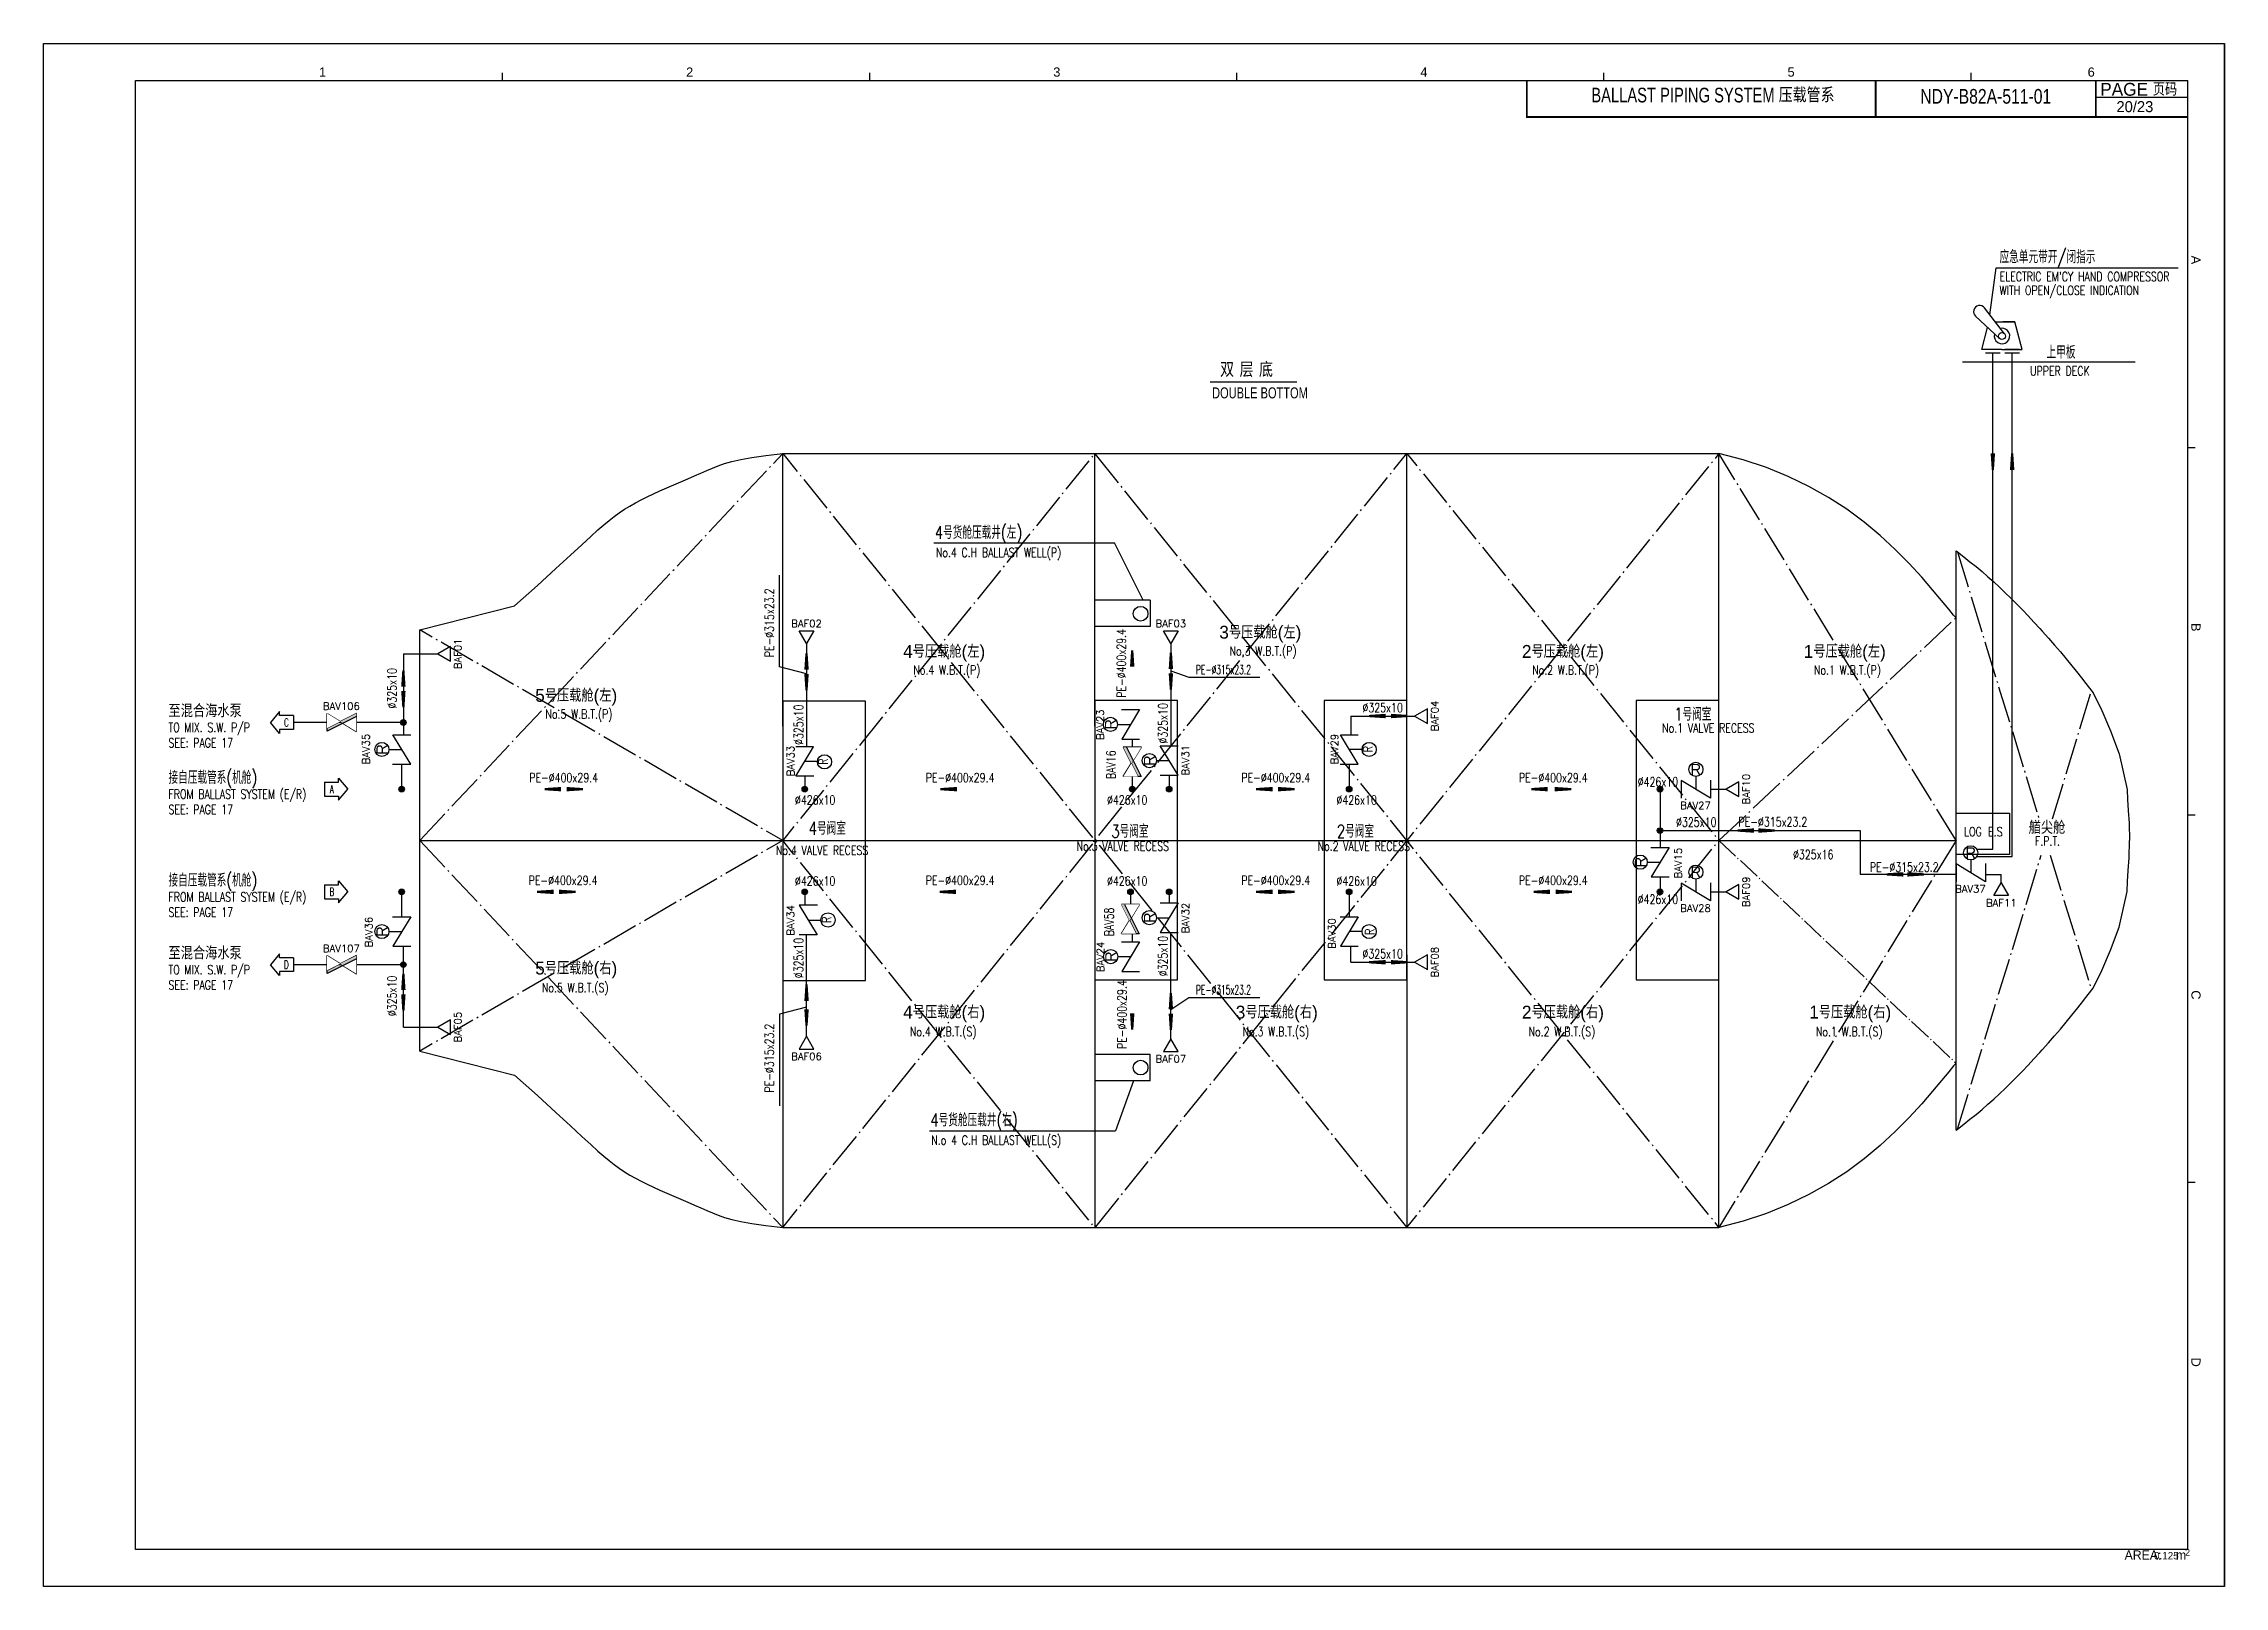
# Model space of a CAD drawing. Header units: inches. Extents: x 10682 to 13289, y -2771 to -1885.
# Drawn here: x 11329 to 11923, y -2305 to -1885 of the extents above; entities that cross this region are included whole.
import ezdxf
from ezdxf.enums import TextEntityAlignment as Align

# ---------------------------------------------------------------- set-up
doc = ezdxf.new("R2010")
doc.units = ezdxf.units.IN
doc.header["$MEASUREMENT"] = 0
doc.set_wipeout_variables(frame=1)
doc.linetypes.add('DASHDOTS', pattern=[1.6, 1.25, -0.15, 0.05, -0.15])
for name, color, linetype in [('BACK', 8, 'Continuous'), ('BALLAST', 7, 'Continuous'), ('PIPE', 7, 'Continuous'), ('text', 2, 'Continuous'), ('粗实线', 3, 'Continuous'), ('细实线', 7, 'Continuous')]:
    doc.layers.add(name, color=color, linetype=linetype)
doc.styles.add('CHINESE', font='SHORT.shx', dxfattribs={"bigfont": 'HZDXF.shx'})
doc.styles.add('HZDX', font='romans.shx', dxfattribs={"width": 0.9, "bigfont": 'HZDX.SHX'})
doc.styles.add('ROMANS', font='ROMANS')
doc.styles.add('SimSun', font='Simtxt.shx', dxfattribs={"width": 0.75, "bigfont": 'HZDX.SHX'})
doc.styles.add('st1', font='short.shx', dxfattribs={"bigfont": 'hzdxf.shx'})
doc.styles.get("Standard").update_dxf_attribs({"font": 'arial.ttf'})
doc.linetypes.add('STAR', pattern='A,0.7,-0.085,0.085,-0.085,["*   *",ROMANS,S=0.3,R=0,X=0,Y=-0.215],0.7,-0.085', length=1.74)

msp = doc.modelspace()

# ---------------------------------------------------------------- texts
at = {"color": 2, "linetype": 'Continuous', "style": 'HZDX', "width": 0.75}
for s, height, p in [('应急单元带开/闭指示', 3.5, (11861.78, -1944.44)), ("ELECTRIC EM'CY HAND COMPRESSOR", 2.5, (11861.78, -1949.29)), ('WITH OPEN/CLOSE INDICATION', 2.5, (11861.78, -1953.06)), ('上甲板', 3.5, (11874.59, -1970.4)), ('UPPER DECK', 2.5, (11870.1, -1974.98)), ('4号货舱压载井(左)', 3.5, (11571.77, -2019.48)), ('1号阀室', 3.5, (11773.18, -2068.94)), ('4号阀室', 3.5, (11537.42, -2100.02)), ('3号阀室', 3.5, (11619.85, -2100.81)), ('2号阀室', 3.5, (11681.26, -2100.81)), ('4号货舱压载井(右)', 3.5, (11570.55, -2179.42))]:
    msp.add_text(s, height=height, dxfattribs=at).set_placement(p)
at = {"color": 2, "linetype": 'Continuous', "style": 'SimSun'}
msp.add_text('双 层 底 ', height=4, dxfattribs=at).set_placement((11649.49, -1975.4))
for s, p in [('3号压载舱(左)', (11660.43, -2046.63)), ('4号压载舱(左)', (11574.31, -2051.85)), ('2号压载舱(左)', (11742.85, -2051.85)), ('1号压载舱(左)', (11819.62, -2051.85)), ('5号压载舱(左)', (11474.09, -2063.82)), ('艏尖舱', (11874.69, -2099.79)), ('5号压载舱(右)', (11474.09, -2138.08)), ('4号压载舱(右)', (11574.31, -2150.05)), ('3号压载舱(右)', (11664.91, -2150.05)), ('2号压载舱(右)', (11742.85, -2150.05)), ('1号压载舱(右)', (11821.1, -2150.05))]:
    msp.add_text(s, height=3.5, dxfattribs=at).set_placement(p, align=Align.CENTER)
at = {"color": 2, "linetype": 'Continuous', "style": 'HZDX'}
for p in [(11363.03, -2066.28), (11363.03, -2132.22)]:
    msp.add_text('至混合海水泵', height=3.5, dxfattribs=at).set_placement(p, align=Align.MIDDLE_LEFT)
at = {"color": 2, "linetype": 'Continuous', "style": 'HZDX', "width": 0.65}
for s, p in [('C', (11395.15, -2070.54)), ('A', (11407.52, -2088.68)), ('B', (11407.52, -2116.65)), ('D', (11395.15, -2136.48))]:
    msp.add_text(s, height=2.2, dxfattribs=at).set_placement(p, align=Align.CENTER)
at = {"color": 2, "linetype": 'Continuous', "style": 'HZDX', "width": 0.75}
for p in [(11363.03, -2084.43), (11363.03, -2112.4)]:
    msp.add_text('接自压载管系(机舱)', height=3.5, dxfattribs=at).set_placement(p, align=Align.MIDDLE_LEFT)
at = {"layer": 'PIPE', "color": 2, "width": 0.75}
for s, height, style, p in [('DOUBLE BOTTOM', 3, 'SimSun', (11647.29, -1981.21)), ('No.4 C.H BALLAST WELL(P)', 2.5, 'HZDX', (11572.04, -2024.42)), ('N.o 4 C.H BALLAST WELL(S)', 2.5, 'HZDX', (11570.82, -2184.41))]:
    msp.add_text(s, height=height, dxfattribs=dict(at, style=style)).set_placement(p)
at = {"layer": 'PIPE', "color": 2, "style": 'HZDX', "width": 0.75}
for s, p in [('No.3 W.B.T.(P)', (11661.17, -2051.22)), ('No.4 W.B.T.(P)', (11575.05, -2056.43)), ('No.2 W.B.T.(P)', (11743.59, -2056.43)), ('No.1 W.B.T.(P)', (11820.35, -2056.43)), ('No.5 W.B.T.(P)', (11474.83, -2068.41)), ('LOG', (11854.53, -2100.42)), ('E.S', (11860.63, -2100.44)), ('F.P.T.', (11874.84, -2102.95)), ('No.5 W.B.T.(S)', (11473.82, -2142.89)), ('No.4 W.B.T.(S)', (11574.04, -2154.85)), ('No.3 W.B.T.(S)', (11664.65, -2154.85)), ('No.2 W.B.T.(S)', (11742.58, -2154.85)), ('No.1 W.B.T.(S)', (11820.83, -2154.85))]:
    msp.add_text(s, height=2.5, dxfattribs=at).set_placement(p, align=Align.CENTER)
for s, p in [('TO MIX. S.W. P/P', (11363.03, -2070.81)), ('SEE: PAGE 17', (11363.03, -2074.99)), ('FROM BALLAST SYSTEM (E/R)', (11363.03, -2088.96)), ('SEE: PAGE 17', (11363.03, -2093.14)), ('SEE: PAGE 17', (11363.03, -2121.11)), ('FROM BALLAST SYSTEM (E/R)', (11363.03, -2116.93)), ('TO MIX. S.W. P/P', (11363.03, -2136.76)), ('SEE: PAGE 17', (11363.03, -2140.93))]:
    msp.add_text(s, height=2.5, dxfattribs=at).set_placement(p, align=Align.MIDDLE_LEFT)
at = {"layer": 'text', "color": 7, "style": 'SimSun'}
msp.add_text('20/23', height=3, dxfattribs=at).set_placement((11898.64, -1901.79), align=Align.MIDDLE_CENTER)
at = {"layer": 'text', "color": 2, "style": 'HZDX', "width": 0.75}
for s, p in [('PE-%%C315x23.2', (11527.93, -2042.33)), ('PE-%%C400x29.4', (11623.83, -2053.37)), ('∅325x10', (11425.15, -2060.15)), ('%%C325x10', (11535.89, -2070.06)), ('%%C325x10', (11635.14, -2069.68)), ('R', (11690.97, -2076.72)), ('R', (11542.61, -2080.1)), ('R', (11543.55, -2123.16)), ('R', (11691.49, -2126.44)), ('%%C325x10', (11535.89, -2133.57)), ('%%C325x10', (11635.14, -2133.04)), ('∅325x10', (11425.15, -2143.9)), ('PE-%%C400x29.4', (11623.98, -2148.98)), ('PE-%%C315x23.2', (11527.93, -2160.83))]:
    msp.add_text(s, height=2.5, rotation=90, dxfattribs=at).set_placement(p, align=Align.CENTER)
at = {"layer": 'text', "color": 2, "style": 'HZDX'}
for s, width, p in [('PE-%%C315x23.2', 0.6, (11650.39, -2056.32)), ('%%C325x10', 0.75, (11693.75, -2066.65)), ('PE-%%C400x29.4', 0.75, (11470.67, -2085.72)), ('PE-%%C400x29.4', 0.75, (11578.64, -2085.72)), ('PE-%%C400x29.4', 0.75, (11664.62, -2085.72)), ('PE-%%C400x29.4', 0.75, (11740.21, -2085.72)), ('%%C426x10', 0.75, (11768.73, -2086.85)), ('%%C426x10', 0.75, (11539.17, -2091.81)), ('%%C426x10', 0.75, (11624.17, -2091.81)), ('%%C426x10', 0.75, (11686.67, -2091.81)), ('%%C325x10', 0.75, (11779.17, -2097.82)), ('PE-%%C315x23.2', 0.75, (11800.03, -2097.76)), ('%%C325x16', 0.75, (11811.03, -2106.64)), ('PE-%%C315x23.2', 0.75, (11835.83, -2110.07)), ('PE-%%C400x29.4', 0.75, (11470.5, -2113.69)), ('%%C426x10', 0.75, (11539.17, -2113.85)), ('PE-%%C400x29.4', 0.75, (11578.64, -2113.69)), ('%%C426x10', 0.75, (11624.17, -2113.85)), ('PE-%%C400x29.4', 0.75, (11664.62, -2113.69)), ('%%C426x10', 0.75, (11686.67, -2113.85)), ('PE-%%C400x29.4', 0.75, (11740.21, -2113.69)), ('%%C426x10', 0.75, (11768.73, -2118.81)), ('%%C325x10', 0.75, (11693.75, -2133.68)), ('PE-%%C315x23.2', 0.6, (11650.39, -2143.48))]:
    msp.add_text(s, height=2.5, dxfattribs=dict(at, width=width)).set_placement(p, align=Align.CENTER)
at = {"layer": 'text', "style": 'HZDX', "width": 0.75}
for s, p in [('No.1 VALVE RECESS', (11769.87, -2072.19)), ('No.3 VALVE RECESS', (11610.4, -2104.36)), ('No.2 VALVE RECESS', (11676.04, -2104.36)), ('No.4 VALVE RECESS', (11528.48, -2105.5))]:
    msp.add_text(s, height=2.5, dxfattribs=at).set_placement(p)

# ---------------------------------------------------------------- blocks, each defined once
blk = doc.blocks.new('V075')
at = {"color": 7, "linetype": 'Continuous'}
for p, q in [((0, -2), (0, 2)), ((8, -2.95), (8, 2)), ((0, -2.87), (0, -2))]:
    blk.add_line(p, q, dxfattribs=at)
blk.add_lwpolyline([(8, 2), (0, -2.87)], dxfattribs=at)
at = {"color": 2, "linetype": 'Continuous', "style": 'ROMANS', "flags": 1}
for tag in ['NAMEPLATE', 'STANDARD', 'DIAMETER', 'REMARKS', 'MATERIAL', 'WEIGHT', 'NAME', 'SIZE']:
    blk.add_attdef(tag, text='', height=2, dxfattribs=at).set_placement((3.9, 3.97), align=Align.MIDDLE)
at = {"color": 2, "linetype": 'Continuous', "style": 'ROMANS'}
blk.add_attdef('MARK', text='', height=2, dxfattribs=at).set_placement((3.9, 3.97), align=Align.MIDDLE)
blk = doc.blocks.new('ACT')
at = {"color": 7, "linetype": 'Continuous'}
blk.add_lwpolyline([(0, 3.49), (0, 0)], dxfattribs=at)
blk.add_circle((0, 5.42), 1.93, dxfattribs=at)
at = {"layer": 'BALLAST', "color": 2, "linetype": 'Continuous', "style": 'CHINESE'}
blk.add_text('R', height=3, dxfattribs=at).set_placement((0, 5.42), align=Align.MIDDLE)
blk = doc.blocks.new('F043')
at = {"linetype": 'Continuous'}
blk.add_lwpolyline([(-2, -3.46), (2, -3.46), (0, 0)], close=True, dxfattribs=at)
at = {"color": 2, "linetype": 'Continuous', "style": 'ROMANS', "flags": 1}
for tag in ['NAMEPLATE', 'STANDARD', 'DIAMETER', 'REMARKS', 'MATERIAL', 'WEIGHT', 'NAME', 'SIZE']:
    blk.add_attdef(tag, text='', height=2, dxfattribs=at).set_placement((0, -5.46), align=Align.MIDDLE)
at = {"color": 2, "linetype": 'Continuous', "style": 'ROMANS'}
blk.add_attdef('MARK', text='', height=2, dxfattribs=at).set_placement((0, -5.46), align=Align.MIDDLE)
blk = doc.blocks.new('F038')
at = {"color": 7, "linetype": 'Continuous'}
for points in [[(0, -2), (0, 2)], [(1, -2), (1, 2)]]:
    blk.add_lwpolyline(points, dxfattribs=at)
at = {"color": 2, "linetype": 'Continuous', "style": 'ROMANS', "flags": 1}
for tag in ['NAMEPLATE', 'STANDARD', 'DIAMETER', 'REMARKS', 'MATERIAL', 'WEIGHT', 'NAME', 'SIZE']:
    blk.add_attdef(tag, text='', height=2, dxfattribs=at).set_placement((0.5, 4), align=Align.MIDDLE)
at = {"color": 2, "linetype": 'Continuous', "style": 'ROMANS'}
blk.add_attdef('MARK', text='', height=2, dxfattribs=at).set_placement((0.5, 4), align=Align.MIDDLE)
blk = doc.blocks.new('V027')
at = {"color": 7, "linetype": 'Continuous'}
blk.add_lwpolyline([(8, -2.51), (8, 2.43), (0, -1.57), (0, 2.43)], close=True, dxfattribs=at)
at = {"color": 2, "linetype": 'Continuous', "style": 'ROMANS', "flags": 1}
for tag in ['NAMEPLATE', 'STANDARD', 'DIAMETER', 'REMARKS', 'MATERIAL', 'WEIGHT', 'NAME', 'SIZE']:
    blk.add_attdef(tag, text='', height=2, dxfattribs=at).set_placement((3.9, 4.41), align=Align.MIDDLE)
at = {"color": 2, "linetype": 'Continuous', "style": 'ROMANS'}
blk.add_attdef('MARK', text='', height=2, dxfattribs=at).set_placement((3.9, 4.41), align=Align.MIDDLE)
at = {"color": 7, "linetype": 'Continuous'}
blk.add_wipeout([(8, -2.51), (8, 2.43), (0, -1.57), (0, 2.43)], dxfattribs=at)
h = blk.add_hatch(color=256)
h.paths.add_polyline_path([(0, -1.57), (3.58, 0.22), (4.35, -0.26), (0, -2.43)])
h.paths.add_polyline_path([(3.58, 0.22), (8, 2.43), (8, 1.57), (4.35, -0.26)])
blk.add_lwpolyline([(8, 1.57), (0, -2.43), (0, -1.57)], dxfattribs=at)
blk = doc.blocks.new('zw$39D5')
at = {"color": 200}
for p, q in [((3.81, 5.95), (6.31, 2.98)), ((3.81, 4.85), (3.81, 5.95)), ((0, 4.85), (0, 1.1)), ((0, 4.85), (3.81, 4.85)), ((0, 1.1), (3.81, 1.1)), ((3.81, 0), (6.31, 2.98)), ((3.81, 1.1), (3.81, 0))]:
    blk.add_line(p, q, dxfattribs=at)
blk = doc.blocks.new('A2')
for p, q in [((0, 0), (0, 420)), ((0, 420), (594, 420)), ((594, 0), (594, 420)), ((125, 410), (125, 412)), ((225, 410), (225, 412)), ((325, 410), (325, 412)), ((425, 410), (425, 412)), ((525, 410), (525, 412)), ((584, 310), (586, 310)), ((584, 210), (586, 210)), ((584, 110), (586, 110)), ((594, 0), (0, 0))]:
    blk.add_line(p, q)
at = {"color": 5}
for p, q in [((25, 10), (25, 410)), ((25, 410), (584, 410)), ((584, 10), (584, 410)), ((584, 10), (25, 10))]:
    blk.add_line(p, q, dxfattribs=at)
for s, p in [('1', (75, 411)), ('2', (175, 411)), ('3', (275, 411)), ('4', (375, 411)), ('5', (475, 411)), ('6', (556.75, 411))]:
    blk.add_text(s, height=2.5).set_placement(p)
for s, p in [('A', (585, 362.28)), ('B', (585, 262.28)), ('C', (585, 162.28)), ('D', (585, 62.28))]:
    blk.add_text(s, height=2.5, rotation=270).set_placement(p)
at = {"color": 2, "style": 'st1'}
for s, height, p in [('AREA:', 2.5, (566.82, 7.28)), ('m', 2.5, (580.81, 7.28)), ('2', 1.8, (583.31, 8.34))]:
    blk.add_text(s, height=height, dxfattribs=at).set_placement(p)
at = {"color": 0, "style": 'st1'}
blk.add_text('0.125', height=2, dxfattribs=at).set_placement((574.85, 7.36))
blk = doc.blocks.new('A3图框')
at = {"ltscale": 5}
blk.add_lwpolyline([(-562.29, -4946.17), (31.71, -4946.17), (31.71, -5366.17), (-562.29, -5366.17)], close=True, dxfattribs=at)
at = {"layer": '粗实线', "color": 5, "const_width": 0.5}
for points in [[(-158.29, -4956.17), (-158.29, -4966.17), (21.71, -4966.17)], [(-63.29, -4956.17), (-63.29, -4966.17)], [(-3.29, -4956.17), (-3.29, -4966.17)]]:
    blk.add_lwpolyline(points, dxfattribs=at)
at = {"layer": '细实线'}
blk.add_line((-3.29, -4960.78), (21.71, -4960.78), dxfattribs=at)
at = {"color": 2}
blk.add_blockref('A2', (-562.29, -5366.17), dxfattribs=at)
blk.add_blockref('A2', (-562.29, -5366.17), dxfattribs=at)
at = {"color": 7, "insert": (-140.73, -4958.18), "char_height": 4, "width": 78.5836, "attachment_point": 1, "style": 'SimSun'}
blk.add_mtext('BALLAST PIPING SYSTEM {\\W1;压载管系}', dxfattribs=at)
at = {"layer": 'text', "color": 7, "style": 'SimSun', "width": 0.8}
blk.add_text('NDY-B82A-511-01', height=4, dxfattribs=at).set_placement((-33.29, -4960.52), align=Align.MIDDLE_CENTER)
at = {"layer": 'text', "color": 7, "style": 'SimSun'}
blk.add_text('PAGE 页码', height=3.5, dxfattribs=at).set_placement((8.37, -4958.57), align=Align.MIDDLE)

# ---------------------------------------------------------------- hatches: boundary and pattern name
h = msp.add_hatch(color=256)
edge = h.paths.add_edge_path()
edge.add_ellipse((11427.01, -2069.45), major_axis=(0.75, 0), ratio=1, start_angle=0, end_angle=360)
h = msp.add_hatch(color=256)
edge = h.paths.add_edge_path()
edge.add_ellipse((11426.54, -2087.6), major_axis=(0.75, 0), ratio=1, start_angle=0, end_angle=360)
h = msp.add_hatch(color=256)
edge = h.paths.add_edge_path()
edge.add_ellipse((11536.34, -2087.6), major_axis=(0.75, 0), ratio=1, start_angle=0, end_angle=360)
h = msp.add_hatch(color=256)
edge = h.paths.add_edge_path()
edge.add_ellipse((11625.53, -2087.6), major_axis=(0.75, 0), ratio=1, start_angle=0, end_angle=360)
h = msp.add_hatch(color=256)
edge = h.paths.add_edge_path()
edge.add_ellipse((11635.59, -2087.6), major_axis=(0.75, 0), ratio=1, start_angle=0, end_angle=360)
h = msp.add_hatch(color=256)
edge = h.paths.add_edge_path()
edge.add_ellipse((11684.63, -2087.6), major_axis=(0.75, 0), ratio=1, start_angle=0, end_angle=360)
h = msp.add_hatch(color=256)
edge = h.paths.add_edge_path()
edge.add_ellipse((11769.3, -2087.6), major_axis=(0.75, 0), ratio=1, start_angle=0, end_angle=360)
h = msp.add_hatch(color=256)
edge = h.paths.add_edge_path()
edge.add_ellipse((11769.3, -2098.87), major_axis=(0.75, 0), ratio=1, start_angle=0, end_angle=360)
h = msp.add_hatch(color=256)
edge = h.paths.add_edge_path()
edge.add_ellipse((11426.54, -2115.56), major_axis=(0.75, 0), ratio=1, start_angle=0, end_angle=360)
h = msp.add_hatch(color=256)
edge = h.paths.add_edge_path()
edge.add_ellipse((11536.34, -2115.56), major_axis=(0.75, 0), ratio=1, start_angle=0, end_angle=360)
h = msp.add_hatch(color=256)
edge = h.paths.add_edge_path()
edge.add_ellipse((11625.06, -2115.56), major_axis=(0.75, 0), ratio=1, start_angle=0, end_angle=360)
h = msp.add_hatch(color=256)
edge = h.paths.add_edge_path()
edge.add_ellipse((11635.59, -2115.56), major_axis=(0.75, 0), ratio=1, start_angle=0, end_angle=360)
h = msp.add_hatch(color=256)
edge = h.paths.add_edge_path()
edge.add_ellipse((11684.63, -2115.56), major_axis=(0.75, 0), ratio=1, start_angle=0, end_angle=360)
h = msp.add_hatch(color=256)
edge = h.paths.add_edge_path()
edge.add_ellipse((11769.3, -2115.56), major_axis=(0.75, 0), ratio=1, start_angle=0, end_angle=360)
h = msp.add_hatch(color=256)
edge = h.paths.add_edge_path()
edge.add_ellipse((11427.01, -2135.39), major_axis=(0.75, 0), ratio=1, start_angle=0, end_angle=360)

# ---------------------------------------------------------------- linework, layer by layer
at = {"color": 7, "linetype": 'Continuous'}
for p, q in [((11571.54, -2020.57), (11620.69, -2020.57)), ((11628.54, -2036.14), (11620.69, -2020.57)), ((11625.9, -2167.02), (11620.98, -2180.64)), ((11570.33, -2180.64), (11620.98, -2180.64))]:
    msp.add_line(p, q, dxfattribs=at)
for p, q in [((11529.46, -2054.31), (11529.46, -2029.37)), ((11536.82, -2056.22), (11529.46, -2054.31)), ((11636.06, -2055.38), (11640.99, -2057.12)), ((11640.99, -2057.12), (11660.31, -2057.12)), ((11636.06, -2147.58), (11640.99, -2144.29)), ((11640.99, -2144.29), (11660.31, -2144.29)), ((11536.82, -2146.94), (11529.46, -2148.85)), ((11529.46, -2148.85), (11529.46, -2173.79))]:
    msp.add_line(p, q)
at = {"color": 3}
for p, q in [((11536.82, -2047.98), (11536.82, -2076.05)), ((11636.06, -2047.98), (11636.06, -2075.83)), ((11427.01, -2050.77), (11427.01, -2072.79)), ((11427.01, -2050.77), (11436.36, -2050.77)), ((11427.01, -2069.45), (11397.12, -2069.45)), ((11685.1, -2067.69), (11685.1, -2072.79)), ((11685.1, -2067.69), (11702.46, -2067.69)), ((11426.54, -2080.79), (11426.54, -2087.6)), ((11536.34, -2084.05), (11536.34, -2087.6)), ((11635.59, -2083.83), (11635.59, -2087.6)), ((11684.63, -2080.79), (11684.63, -2087.6)), ((11769.3, -2087.6), (11769.3, -2103.48)), ((11769.3, -2098.87), (11823.83, -2098.87)), ((11823.83, -2098.87), (11823.83, -2110.8)), ((11769.3, -2111.48), (11769.3, -2115.56)), ((11849.93, -2110.8), (11823.83, -2110.8)), ((11857.93, -2110.8), (11862.25, -2110.8)), ((11862.25, -2113.1), (11862.25, -2110.8)), ((11426.54, -2115.56), (11426.54, -2122.37)), ((11536.34, -2115.56), (11536.34, -2119.22)), ((11625.06, -2115.56), (11625.06, -2118.97)), ((11635.59, -2115.56), (11635.59, -2118.59)), ((11684.63, -2115.56), (11684.63, -2122.37)), ((11427.01, -2152.39), (11427.01, -2130.37)), ((11536.82, -2154.89), (11536.82, -2127.22)), ((11625.53, -2126.97), (11625.53, -2129.2)), ((11636.06, -2155.59), (11636.06, -2126.59)), ((11685.1, -2134.72), (11685.1, -2130.37)), ((11427.01, -2135.39), (11397.12, -2135.39)), ((11685.1, -2134.72), (11702.46, -2134.72)), ((11427.01, -2152.39), (11436.36, -2152.39))]:
    msp.add_line(p, q, dxfattribs=at)
at = {"color": 8}
msp.add_line((11849.93, -2094.13), (11859.5, -2094.13), dxfattribs=at)
at = {"color": 7, "linetype": 'Continuous'}
for points in [[(11859.15, -1958.45), (11860.87, -1945.66), (11910.46, -1945.66)], [(11862.44, -1967.91), (11856.92, -1967.91), (11858.5, -1961.89)], [(11860.63, -1960.36), (11865.98, -1960.36)], [(11862.44, -1967.91), (11867.96, -1967.91), (11865.98, -1960.36), (11862.67, -1960.36)], [(11898.72, -1971.37), (11851.69, -1971.37)], [(11670.34, -1976.77), (11646.77, -1976.77)]]:
    msp.add_lwpolyline(points, dxfattribs=at)
at = {"linetype": 'Continuous'}
for points in [[(11861.74, -1964.88), (11855.22, -1958.87)], [(11863.13, -1963.6), (11857.71, -1956.58)]]:
    msp.add_lwpolyline(points, dxfattribs=at)
at = {"color": 3, "linetype": 'STAR', "ltscale": 10}
for points in [[(11855.59, -2103.95), (11859.95, -2103.95), (11859.95, -1968.91)], [(11855.59, -2105.94), (11865.21, -2105.94), (11865.21, -1968.91)]]:
    msp.add_lwpolyline(points, dxfattribs=at)
at = {"color": 3, "linetype": 'Continuous'}
msp.add_lwpolyline([(11865.21, -1967.91, 0, 0, 0), (11865.21, -1967.93, 1.3, 0.6, 0)], format="xyseb", dxfattribs=at)
at = {"color": 3}
for points in [[(11859.95, -1996.18, 0, 0, 0), (11859.95, -1996.18, 1.2, 0.6, 0), (11859.95, -2000.68, 0, 0, 0), (11859.95, -2000.68, 0, 0, 0)], [(11865.21, -2000.71, 0, 0, 0), (11865.21, -2000.71, 1.2, 0.6, 0), (11865.21, -1996.21, 0, 0, 0), (11865.21, -1996.21, 0, 0, 0)], [(11625.53, -2040.9, 0, 0, 0), (11625.53, -2055.34, 1.2, 0.6, 0), (11625.53, -2059.84, 0, 0, 0), (11625.53, -2065.96, 0, 0, 0)], [(11625.53, -2054.28, 0, 0, 0), (11625.53, -2054.28, 1.2, 0.6, 0), (11625.53, -2049.78, 0, 0, 0), (11625.53, -2049.78, 0, 0, 0)], [(11427.01, -2059.72, 0, 0, 0), (11427.01, -2059.72, 1.2, 0.6, 0), (11427.01, -2055.22, 0, 0, 0), (11427.01, -2055.22, 0, 0, 0)], [(11536.82, -2055.09, 0, 0, 0), (11536.82, -2055.09, 1.2, 0.6, 0), (11536.82, -2050.59, 0, 0, 0), (11536.82, -2050.59, 0, 0, 0)], [(11636.06, -2054.92, 0, 0, 0), (11636.06, -2054.92, 1.2, 0.6, 0), (11636.06, -2050.42, 0, 0, 0), (11636.06, -2050.42, 0, 0, 0)], [(11427.01, -2060.86, 0, 0, 0), (11427.01, -2060.86, 1.2, 0.6, 0), (11427.01, -2065.36, 0, 0, 0), (11427.01, -2065.36, 0, 0, 0)], [(11536.82, -2056.22, 0, 0, 0), (11536.82, -2056.22, 1.2, 0.6, 0), (11536.82, -2060.72, 0, 0, 0), (11536.82, -2060.72, 0, 0, 0)], [(11636.06, -2056.05, 0, 0, 0), (11636.06, -2056.05, 1.2, 0.6, 0), (11636.06, -2060.55, 0, 0, 0), (11636.06, -2060.55, 0, 0, 0)], [(11694.53, -2067.69, 0, 0, 0), (11694.53, -2067.69, 1.2, 0.6, 0), (11690.03, -2067.69, 0, 0, 0), (11690.03, -2067.69, 0, 0, 0)], [(11696.01, -2067.69, 0, 0, 0), (11696.01, -2067.69, 1.2, 0.6, 0), (11700.51, -2067.69, 0, 0, 0), (11700.51, -2067.69, 0, 0, 0)], [(11411.87, -2087.6, 0, 0, 0), (11579.34, -2087.6, 1.2, 0.6, 0), (11583.84, -2087.6, 0, 0, 0), (11775.06, -2087.6, 0, 0, 0)], [(11469.98, -2087.6, 0, 0, 0), (11469.98, -2087.6, 1.2, 0.6, 0), (11465.48, -2087.6, 0, 0, 0), (11465.48, -2087.6, 0, 0, 0)], [(11471.45, -2087.6, 0, 0, 0), (11471.45, -2087.6, 1.2, 0.6, 0), (11475.95, -2087.6, 0, 0, 0), (11475.95, -2087.6, 0, 0, 0)], [(11577.79, -2087.6, 0, 0, 0), (11577.79, -2087.6, 1.2, 0.6, 0), (11573.29, -2087.6, 0, 0, 0), (11573.29, -2087.6, 0, 0, 0)], [(11663.76, -2087.6, 0, 0, 0), (11663.76, -2087.6, 1.2, 0.6, 0), (11659.26, -2087.6, 0, 0, 0), (11659.26, -2087.6, 0, 0, 0)], [(11665.24, -2087.6, 0, 0, 0), (11665.24, -2087.6, 1.2, 0.6, 0), (11669.74, -2087.6, 0, 0, 0), (11669.74, -2087.6, 0, 0, 0)], [(11738.7, -2087.6, 0, 0, 0), (11738.7, -2087.6, 1.2, 0.6, 0), (11734.2, -2087.6, 0, 0, 0), (11734.2, -2087.6, 0, 0, 0)], [(11740.62, -2087.6, 0, 0, 0), (11740.62, -2087.6, 1.2, 0.6, 0), (11745.12, -2087.6, 0, 0, 0), (11745.12, -2087.6, 0, 0, 0)], [(11794.93, -2098.87, 0, 0, 0), (11794.93, -2098.87, 1.2, 0.6, 0), (11790.43, -2098.87, 0, 0, 0), (11790.43, -2098.87, 0, 0, 0)], [(11796.06, -2098.87, 0, 0, 0), (11796.06, -2098.87, 1.2, 0.6, 0), (11800.56, -2098.87, 0, 0, 0), (11800.56, -2098.87, 0, 0, 0)], [(11835.55, -2110.8, 0, 0, 0), (11835.55, -2110.8, 1.2, 0.6, 0), (11831.05, -2110.8, 0, 0, 0), (11831.05, -2110.8, 0, 0, 0)], [(11836.68, -2110.8, 0, 0, 0), (11836.68, -2110.8, 1.2, 0.6, 0), (11841.18, -2110.8, 0, 0, 0), (11841.18, -2110.8, 0, 0, 0)], [(11411.87, -2115.56, 0, 0, 0), (11579.1, -2115.56, 1.2, 0.6, 0), (11583.6, -2115.56, 0, 0, 0), (11775.06, -2115.56, 0, 0, 0)], [(11467.93, -2115.56, 0, 0, 0), (11467.93, -2115.56, 1.2, 0.6, 0), (11463.43, -2115.56, 0, 0, 0), (11463.43, -2115.56, 0, 0, 0)], [(11469.41, -2115.56, 0, 0, 0), (11469.41, -2115.56, 1.2, 0.6, 0), (11473.91, -2115.56, 0, 0, 0), (11473.91, -2115.56, 0, 0, 0)], [(11577.55, -2115.56, 0, 0, 0), (11577.55, -2115.56, 1.2, 0.6, 0), (11573.05, -2115.56, 0, 0, 0), (11573.05, -2115.56, 0, 0, 0)], [(11663.76, -2115.56, 0, 0, 0), (11663.76, -2115.56, 1.2, 0.6, 0), (11659.26, -2115.56, 0, 0, 0), (11659.26, -2115.56, 0, 0, 0)], [(11665.24, -2115.56, 0, 0, 0), (11665.24, -2115.56, 1.2, 0.6, 0), (11669.74, -2115.56, 0, 0, 0), (11669.74, -2115.56, 0, 0, 0)], [(11739.35, -2115.56, 0, 0, 0), (11739.35, -2115.56, 1.2, 0.6, 0), (11734.85, -2115.56, 0, 0, 0), (11734.85, -2115.56, 0, 0, 0)], [(11740.83, -2115.56, 0, 0, 0), (11740.83, -2115.56, 1.2, 0.6, 0), (11745.33, -2115.56, 0, 0, 0), (11745.33, -2115.56, 0, 0, 0)], [(11427.01, -2142.31, 0, 0, 0), (11427.01, -2142.31, 1.2, 0.6, 0), (11427.01, -2137.81, 0, 0, 0), (11427.01, -2137.81, 0, 0, 0)], [(11625.53, -2162.58, 0, 0, 0), (11625.53, -2147.23, 1.2, 0.6, 0), (11625.53, -2142.73, 0, 0, 0), (11625.53, -2137.2, 0, 0, 0)], [(11694.53, -2134.72, 0, 0, 0), (11694.53, -2134.72, 1.2, 0.6, 0), (11690.03, -2134.72, 0, 0, 0), (11690.03, -2134.72, 0, 0, 0)], [(11696.01, -2134.72, 0, 0, 0), (11696.01, -2134.72, 1.2, 0.6, 0), (11700.51, -2134.72, 0, 0, 0), (11700.51, -2134.72, 0, 0, 0)], [(11427.01, -2143.44, 0, 0, 0), (11427.01, -2143.44, 1.2, 0.6, 0), (11427.01, -2147.94, 0, 0, 0), (11427.01, -2147.94, 0, 0, 0)], [(11536.82, -2145.25, 0, 0, 0), (11536.82, -2145.25, 1.2, 0.6, 0), (11536.82, -2140.75, 0, 0, 0), (11536.82, -2140.75, 0, 0, 0)], [(11636.06, -2147.58, 0, 0, 0), (11636.06, -2147.58, 1.2, 0.6, 0), (11636.06, -2143.08, 0, 0, 0), (11636.06, -2143.08, 0, 0, 0)], [(11536.82, -2147.53, 0, 0, 0), (11536.82, -2147.53, 1.2, 0.6, 0), (11536.82, -2152.03, 0, 0, 0), (11536.82, -2152.03, 0, 0, 0)], [(11625.53, -2148.62, 0, 0, 0), (11625.53, -2148.62, 1.2, 0.6, 0), (11625.53, -2153.12, 0, 0, 0), (11625.53, -2153.12, 0, 0, 0)], [(11636.06, -2148.71, 0, 0, 0), (11636.06, -2148.71, 1.2, 0.6, 0), (11636.06, -2153.21, 0, 0, 0), (11636.06, -2153.21, 0, 0, 0)]]:
    msp.add_lwpolyline(points, format="xyseb", dxfattribs=at)
at = {"color": 254}
for points in [[(11530.34, -2139.65), (11552.85, -2139.65), (11552.85, -2063.65), (11530.34, -2063.65)], [(11615.34, -2139.48), (11637.85, -2139.48), (11637.85, -2063.48), (11615.34, -2063.48)], [(11677.84, -2139.48), (11700.34, -2139.48), (11700.34, -2063.48), (11677.84, -2063.48)], [(11762.84, -2139.48), (11785.34, -2139.48), (11785.34, -2063.48), (11762.84, -2063.48)]]:
    msp.add_lwpolyline(points, close=True, dxfattribs=at)
at = {"color": 3}
for points in [[(11783.06, -2087.6), (11787.29, -2087.6)], [(11783.06, -2115.56), (11787.29, -2115.56)]]:
    msp.add_lwpolyline(points, dxfattribs=at)
at = {"color": 8}
msp.add_lwpolyline([(11849.93, -2094.13), (11864.46, -2094.13), (11864.46, -2105.35), (11849.93, -2105.35)], close=True, dxfattribs=at)
at = {"linetype": 'Continuous'}
msp.add_circle((11862.44, -1964.24), 0.942, dxfattribs=at)
for centre in [(11427.01, -2069.45), (11426.54, -2087.6), (11536.34, -2087.6), (11625.53, -2087.6), (11635.59, -2087.6), (11684.63, -2087.6), (11769.3, -2087.6), (11769.3, -2098.87), (11426.54, -2115.56), (11536.34, -2115.56), (11625.06, -2115.56), (11635.59, -2115.56), (11684.63, -2115.56), (11769.3, -2115.56), (11427.01, -2135.39)]:
    msp.add_circle(centre, 0.75)
at = {"color": 7, "linetype": 'Continuous'}
for centre, radius, start, end in [((11856.37, -1957.62), 1.7, 37.68225, 227.35643), ((11862.44, -1964.24), 2.12, 163.61167, 101.42701)]:
    msp.add_arc(centre, radius, start, end, dxfattribs=at)
at = {"layer": 'BACK'}
for p, q in [((11530.34, -2070.48), (11530.34, -1996.21)), ((11615.34, -2070.48), (11615.34, -1996.21)), ((11700.34, -2070.48), (11700.34, -1996.21)), ((11785.34, -2206.9), (11785.34, -1996.21)), ((11849.93, -2180.42), (11849.93, -2022.74)), ((11431.48, -2101.58), (11431.48, -2044.25)), ((11431.48, -2101.58), (11849.93, -2101.58)), ((11431.48, -2158.91), (11431.48, -2101.58)), ((11530.34, -2132.68), (11530.34, -2206.95)), ((11615.34, -2132.68), (11615.34, -2206.95)), ((11700.34, -2132.68), (11700.34, -2206.95))]:
    msp.add_line(p, q, dxfattribs=at)
at = {"layer": 'BACK', "linetype": 'DASHDOTS', "ltscale": 8}
for p, q in [((11850.28, -2022.99), (11872.55, -2095.68)), ((11876.16, -2095.68), (11886.84, -2060.8)), ((11850.28, -2180.17), (11873.14, -2105.55)), ((11875.57, -2105.55), (11886.84, -2142.36))]:
    msp.add_line(p, q, dxfattribs=at)
at = {"layer": 'BACK', "linetype": 'DASHDOTS', "ltscale": 8, "flags": 128}
for points in [[(11431.48, -2101.58), (11530.34, -1996.21), (11615.34, -2101.58), (11700.34, -1996.21), (11785.34, -2101.58)], [(11849.93, -2101.58), (11785.34, -1996.26), (11700.34, -2101.58), (11615.34, -1996.21), (11530.34, -2101.58), (11431.48, -2044.25)], [(11785.34, -2101.58), (11849.93, -2040.94)], [(11849.93, -2101.58), (11785.34, -2206.9), (11700.34, -2101.58), (11615.34, -2206.95), (11530.34, -2101.58), (11431.48, -2158.91)], [(11431.48, -2101.58), (11530.34, -2206.95), (11615.54, -2101.58), (11700.34, -2206.95), (11785.34, -2101.58)]]:
    msp.add_lwpolyline(points, dxfattribs=at)
at = {"layer": 'BACK', "flags": 128}
for points in [[(11457.3, -2037.7), (11463.5, -2032.12), (11468.51, -2027.57), (11472.49, -2023.93), (11475.62, -2021.04), (11478.07, -2018.78), (11480.01, -2017.01), (11481.6, -2015.61), (11483.03, -2014.42), (11484.42, -2013.34), (11485.82, -2012.34), (11487.24, -2011.4), (11488.7, -2010.52), (11490.2, -2009.66), (11491.76, -2008.84), (11493.39, -2008.03), (11495.11, -2007.21), (11496.9, -2006.39), (11498.77, -2005.56), (11500.67, -2004.73), (11502.58, -2003.91), (11504.46, -2003.11), (11506.3, -2002.33), (11508.05, -2001.58), (11509.7, -2000.87), (11511.23, -2000.2), (11512.78, -1999.57), (11514.48, -1998.98), (11516.47, -1998.4), (11518.91, -1997.84), (11521.94, -1997.3), (11525.7, -1996.76), (11530.34, -1996.21)], [(11849.93, -2040.94), (11849.25, -2040.23), (11847.92, -2038.62), (11846, -2036.26), (11843.53, -2033.3), (11840.57, -2029.9), (11837.17, -2026.2), (11833.39, -2022.37), (11829.27, -2018.56), (11824.86, -2014.89), (11820.16, -2011.42), (11815.17, -2008.17), (11809.86, -2005.17), (11804.23, -2002.45), (11798.28, -2000.03), (11791.98, -1997.94), (11785.34, -1996.21)], [(11849.93, -2022.74), (11850.28, -2022.99), (11852.02, -2024.33), (11853.72, -2025.67), (11855.38, -2027.02), (11857.01, -2028.39), (11858.61, -2029.78), (11860.19, -2031.19), (11861.76, -2032.63), (11863.32, -2034.11), (11864.87, -2035.62), (11866.43, -2037.17), (11867.99, -2038.77), (11869.57, -2040.43), (11871.16, -2042.13), (11872.78, -2043.9), (11873.41, -2044.6), (11875.13, -2046.51), (11876.78, -2048.39), (11878.37, -2050.25), (11879.94, -2052.12), (11881.5, -2054.03), (11883.09, -2056.01), (11884.73, -2058.08), (11884.93, -2058.34), (11887.28, -2061.37), (11889.63, -2066.17), (11892, -2071.76), (11894.39, -2077.97), (11896.53, -2087.73), (11896.65, -2090.39), (11896.85, -2093.4), (11897.04, -2096.86), (11897.19, -2101.58)], [(11431.48, -2044.25), (11457.3, -2037.7)], [(11849.93, -2180.42), (11850.28, -2180.17), (11852.02, -2178.83), (11853.72, -2177.49), (11855.38, -2176.14), (11857.01, -2174.77), (11858.61, -2173.38), (11860.19, -2171.97), (11861.76, -2170.53), (11863.32, -2169.06), (11864.87, -2167.54), (11866.43, -2165.99), (11867.99, -2164.39), (11869.57, -2162.73), (11871.16, -2161.03), (11872.78, -2159.26), (11873.41, -2158.56), (11875.13, -2156.65), (11876.78, -2154.77), (11878.37, -2152.91), (11879.94, -2151.04), (11881.5, -2149.13), (11883.09, -2147.15), (11884.73, -2145.08), (11884.93, -2144.82), (11887.28, -2141.79), (11889.63, -2136.99), (11892, -2131.4), (11894.39, -2125.19), (11896.53, -2115.44), (11896.65, -2112.77), (11896.85, -2109.76), (11897.04, -2106.3), (11897.19, -2101.58)], [(11431.48, -2158.91), (11457.3, -2165.46)], [(11457.3, -2165.46), (11463.5, -2171.04), (11468.51, -2175.59), (11472.49, -2179.23), (11475.62, -2182.12), (11478.07, -2184.38), (11480.01, -2186.15), (11481.6, -2187.55), (11483.03, -2188.74), (11484.42, -2189.82), (11485.82, -2190.82), (11487.24, -2191.76), (11488.7, -2192.65), (11490.2, -2193.5), (11491.76, -2194.32), (11493.39, -2195.14), (11495.11, -2195.95), (11496.9, -2196.77), (11498.77, -2197.6), (11500.67, -2198.43), (11502.58, -2199.25), (11504.46, -2200.05), (11506.3, -2200.83), (11508.05, -2201.58), (11509.7, -2202.29), (11511.23, -2202.96), (11512.78, -2203.59), (11514.48, -2204.19), (11516.47, -2204.76), (11518.91, -2205.32), (11521.94, -2205.86), (11525.7, -2206.41), (11530.34, -2206.95)]]:
    msp.add_lwpolyline(points, dxfattribs=at)
at = {"layer": 'BACK'}
for points in [[(11530.34, -1996.21), (11785.34, -1996.21)], [(11849.93, -2162.22), (11849.25, -2162.93), (11847.92, -2164.54), (11846, -2166.9), (11843.53, -2169.86), (11840.57, -2173.27), (11837.17, -2176.96), (11833.39, -2180.79), (11829.27, -2184.6), (11824.86, -2188.27), (11820.16, -2191.74), (11815.17, -2194.99), (11809.86, -2197.98), (11804.23, -2200.7), (11798.28, -2203.11), (11791.98, -2205.18), (11785.34, -2206.9)], [(11530.34, -2206.95), (11785.34, -2206.9)]]:
    msp.add_lwpolyline(points, dxfattribs=at)
at = {"layer": 'BACK', "linetype": 'DASHDOTS', "ltscale": 5, "flags": 128}
msp.add_lwpolyline([(11785.34, -2101.58), (11849.93, -2162.22)], dxfattribs=at)
at = {"layer": 'PIPE', "color": 254}
for p, q in [((11630.46, -2036.14), (11615.34, -2036.14)), ((11630.46, -2036.14), (11630.46, -2043.31)), ((11630.46, -2043.31), (11615.34, -2043.31)), ((11630.46, -2159.85), (11615.34, -2159.85)), ((11630.46, -2167.02), (11630.46, -2159.85)), ((11630.46, -2167.02), (11615.34, -2167.02))]:
    msp.add_line(p, q, dxfattribs=at)
at = {"layer": 'PIPE', "color": 7, "linetype": 'Continuous'}
for p, q in [((11688.15, -2076.79), (11684.67, -2076.79)), ((11539.79, -2080.05), (11536.3, -2080.05)), ((11540.74, -2123.33), (11537.25, -2123.33)), ((11688.15, -2126.37), (11684.67, -2126.37))]:
    msp.add_line(p, q, dxfattribs=at)
at = {"layer": 'PIPE', "color": 2}
for centre in [(11627.82, -2039.83), (11627.82, -2163.41)]:
    msp.add_circle(centre, 2, dxfattribs=at)
at = {"layer": 'PIPE', "color": 7, "linetype": 'Continuous'}
for centre in [(11541.72, -2080.17), (11690.08, -2076.79), (11542.67, -2123.22), (11690.08, -2126.37)]:
    msp.add_circle(centre, 1.93, dxfattribs=at)

# ---------------------------------------------------------------- block references
at = {"color": 3, "linetype": 'Continuous', "rotation": 90}
for p in [(11859.95, -1968.91), (11865.21, -1968.91)]:
    msp.add_blockref('F038', p, dxfattribs=at)
ref = msp.add_blockref('F043', (11536.82, -2047.98), dxfattribs=dict(xscale=-1, rotation=180))
ref.add_attrib('MARK', 'BAF02', dxfattribs={"color": 2, "linetype": 'Continuous', "height": 2, "style": 'ROMANS'}).set_placement((11536.82, -2042.52), align=Align.MIDDLE)
ref = msp.add_blockref('F043', (11636.06, -2047.98), dxfattribs=dict(xscale=-1, rotation=180))
ref.add_attrib('MARK', 'BAF03', dxfattribs={"color": 2, "linetype": 'Continuous', "height": 2, "style": 'ROMANS'}).set_placement((11636.06, -2042.52), align=Align.MIDDLE)
at = {"rotation": 90}
for p, values in [((11436.36, -2050.77), {'MARK': 'BAF01'}), ((11702.46, -2067.69), {'MARK': 'BAF04'}), ((11787.29, -2087.6), {'MARK': 'BAF10'}), ((11787.29, -2115.56), {'MARK': 'BAF09'}), ((11702.46, -2134.72), {'MARK': 'BAF08'}), ((11436.36, -2152.39), {'MARK': 'BAF05'})]:
    msp.add_blockref('F043', p, dxfattribs=at).add_auto_attribs(values)
at = {"xscale": -1}
for p in [(11397.12, -2072.43), (11397.12, -2138.37)]:
    msp.add_blockref('zw$39D5', p, dxfattribs=at)
ref = msp.add_blockref('V075', (11625.53, -2073.96), dxfattribs=dict(xscale=-1, rotation=270))
ref.add_attrib('MARK', 'BAV23', dxfattribs={"color": 2, "linetype": 'Continuous', "height": 2, "rotation": 90, "style": 'ROMANS'}).set_placement((11616.83, -2070.06), align=Align.MIDDLE)
ref = msp.add_blockref('V075', (11427.01, -2072.79), dxfattribs=dict(rotation=270))
ref.add_attrib('MARK', 'BAV35', dxfattribs={"color": 2, "linetype": 'Continuous', "height": 2, "rotation": 90, "style": 'ROMANS'}).set_placement((11416.83, -2076.69), align=Align.MIDDLE)
ref = msp.add_blockref('V075', (11685.1, -2072.79), dxfattribs=dict(rotation=270))
ref.add_attrib('MARK', 'BAV29', dxfattribs={"color": 2, "linetype": 'Continuous', "height": 2, "rotation": 90, "style": 'ROMANS'}).set_placement((11680.63, -2076.69), align=Align.MIDDLE)
ref = msp.add_blockref('V075', (11535.87, -2076.05), dxfattribs=dict(xscale=-1, rotation=89.99999999999984))
ref.add_attrib('MARK', 'BAV33', dxfattribs={"color": 2, "linetype": 'Continuous', "height": 2, "rotation": 90, "style": 'ROMANS'}).set_placement((11532.5, -2079.95), align=Align.MIDDLE)
ref = msp.add_blockref('V075', (11636.06, -2075.83), dxfattribs=dict(rotation=270))
ref.add_attrib('MARK', 'BAV31', dxfattribs={"color": 2, "linetype": 'Continuous', "height": 2, "rotation": 90, "style": 'ROMANS'}).set_placement((11640.03, -2079.73), align=Align.MIDDLE)
for p in [(11405.56, -2090.57), (11405.56, -2118.54)]:
    msp.add_blockref('zw$39D5', p)
ref = msp.add_blockref('V075', (11775.06, -2088.07), dxfattribs=dict(xscale=-1, rotation=180))
ref.add_attrib('MARK', 'BAV27', dxfattribs={"color": 2, "linetype": 'Continuous', "height": 2, "style": 'ROMANS'}).set_placement((11778.96, -2092.04), align=Align.MIDDLE)
ref = msp.add_blockref('V075', (11769.77, -2111.48), dxfattribs=dict(xscale=-1, rotation=270))
ref.add_attrib('MARK', 'BAV15', dxfattribs={"color": 2, "linetype": 'Continuous', "height": 2, "rotation": 90, "style": 'ROMANS'}).set_placement((11774.21, -2107.73), align=Align.MIDDLE)
ref = msp.add_blockref('V075', (11849.93, -2110.8), dxfattribs=dict(xscale=-1, rotation=180))
ref.add_attrib('MARK', 'BAV37', dxfattribs={"color": 2, "linetype": 'Continuous', "height": 2, "style": 'ROMANS'}).set_placement((11853.83, -2114.77), align=Align.MIDDLE)
ref = msp.add_blockref('V075', (11775.06, -2116.04), dxfattribs=dict(xscale=-1, rotation=180))
ref.add_attrib('MARK', 'BAV28', dxfattribs={"color": 2, "linetype": 'Continuous', "height": 2, "style": 'ROMANS'}).set_placement((11778.96, -2120.01), align=Align.MIDDLE)
ref = msp.add_blockref('F043', (11862.25, -2113.1), dxfattribs=dict(xscale=-1))
ref.add_attrib('MARK', 'BAF11', dxfattribs={"color": 2, "linetype": 'Continuous', "height": 2, "style": 'ROMANS'}).set_placement((11862.25, -2118.57), align=Align.MIDDLE)
ref = msp.add_blockref('V075', (11536.82, -2127.22), dxfattribs=dict(rotation=90.00000000000001))
ref.add_attrib('MARK', 'BAV34', dxfattribs={"color": 2, "linetype": 'Continuous', "height": 2, "rotation": 90, "style": 'ROMANS'}).set_placement((11532.47, -2123.32), align=Align.MIDDLE)
ref = msp.add_blockref('V075', (11636.06, -2126.59), dxfattribs=dict(xscale=-1, rotation=270))
ref.add_attrib('MARK', 'BAV32', dxfattribs={"color": 2, "linetype": 'Continuous', "height": 2, "rotation": 90, "style": 'ROMANS'}).set_placement((11640.03, -2122.69), align=Align.MIDDLE)
ref = msp.add_blockref('V075', (11427.01, -2130.37), dxfattribs=dict(xscale=-1, rotation=270))
ref.add_attrib('MARK', 'BAV36', dxfattribs={"color": 2, "linetype": 'Continuous', "height": 2, "rotation": 90, "style": 'ROMANS'}).set_placement((11417.56, -2126.51), align=Align.MIDDLE)
ref = msp.add_blockref('V075', (11685.1, -2130.37), dxfattribs=dict(xscale=-1, rotation=270))
ref.add_attrib('MARK', 'BAV30', dxfattribs={"color": 2, "linetype": 'Continuous', "height": 2, "rotation": 90, "style": 'ROMANS'}).set_placement((11679.93, -2126.88), align=Align.MIDDLE)
ref = msp.add_blockref('V075', (11625.53, -2137.2), dxfattribs=dict(xscale=-1, rotation=270))
ref.add_attrib('MARK', 'BAV24', dxfattribs={"color": 2, "linetype": 'Continuous', "height": 2, "rotation": 90, "style": 'ROMANS'}).set_placement((11616.89, -2133.29), align=Align.MIDDLE)
for p, values in [((11536.82, -2154.89), {'MARK': 'BAF06'}), ((11636.06, -2155.59), {'MARK': 'BAF07'})]:
    msp.add_blockref('F043', p).add_auto_attribs(values)
at = {"layer": 'PIPE', "color": 3, "linetype": 'Continuous', "rotation": 90}
for p in [(11625.02, -2069.96), (11426.58, -2076.79), (11635.62, -2079.83), (11769.33, -2107.48), (11426.58, -2126.37), (11635.62, -2122.59), (11625.1, -2133.2)]:
    msp.add_blockref('ACT', p, dxfattribs=at)
at = {"layer": 'PIPE', "color": 3, "linetype": 'Continuous'}
for p in [(11779.06, -2087.64), (11779.06, -2115.6), (11853.93, -2110.36)]:
    msp.add_blockref('ACT', p, dxfattribs=at)

msp.set_redraw_order([(e.dxf.handle, doc.entitydb.next_handle()) for e in msp.query("TEXT MTEXT ATTDEF DIMENSION ARC_DIMENSION")])  # texts and dimensions are drawn at this point

# ---------------------------------------------------------------- next in the draw order: block references
at = {"color": 3, "rotation": 90}
for p in [(11625.53, -2084.19), (11625.02, -2126.97)]:
    msp.add_blockref('V027', p, dxfattribs=at)

# ---------------------------------------------------------------- next in the draw order: linework, layer by layer
at = {"color": 3}
for p, q in [((11625.53, -2073.96), (11625.53, -2076.19)), ((11625.53, -2084.19), (11625.53, -2087.6))]:
    msp.add_line(p, q, dxfattribs=at)

# ---------------------------------------------------------------- next in the draw order: block references
at = {"color": 2}
msp.add_blockref('A3图框', (11891.31, 3061.54), dxfattribs=at)

# ---------------------------------------------------------------- next in the draw order: texts
at = {"layer": 'text', "color": 2, "style": 'HZDX', "width": 0.75}
for s, p in [('BAV16', (11621, -2080.96)), ('BAV58', (11620.49, -2123.74))]:
    msp.add_text(s, height=2.5, rotation=90, dxfattribs=at).set_placement(p, align=Align.CENTER)

# ---------------------------------------------------------------- next in the draw order: block references
at = {"color": 3}
for p, values in [((11406.22, -2069.41), {'MARK': 'BAV106'}), ((11406.22, -2135.36), {'MARK': 'BAV107'})]:
    msp.add_blockref('V027', p, dxfattribs=at).add_auto_attribs(values)

doc.saveas('drawing.dxf')
